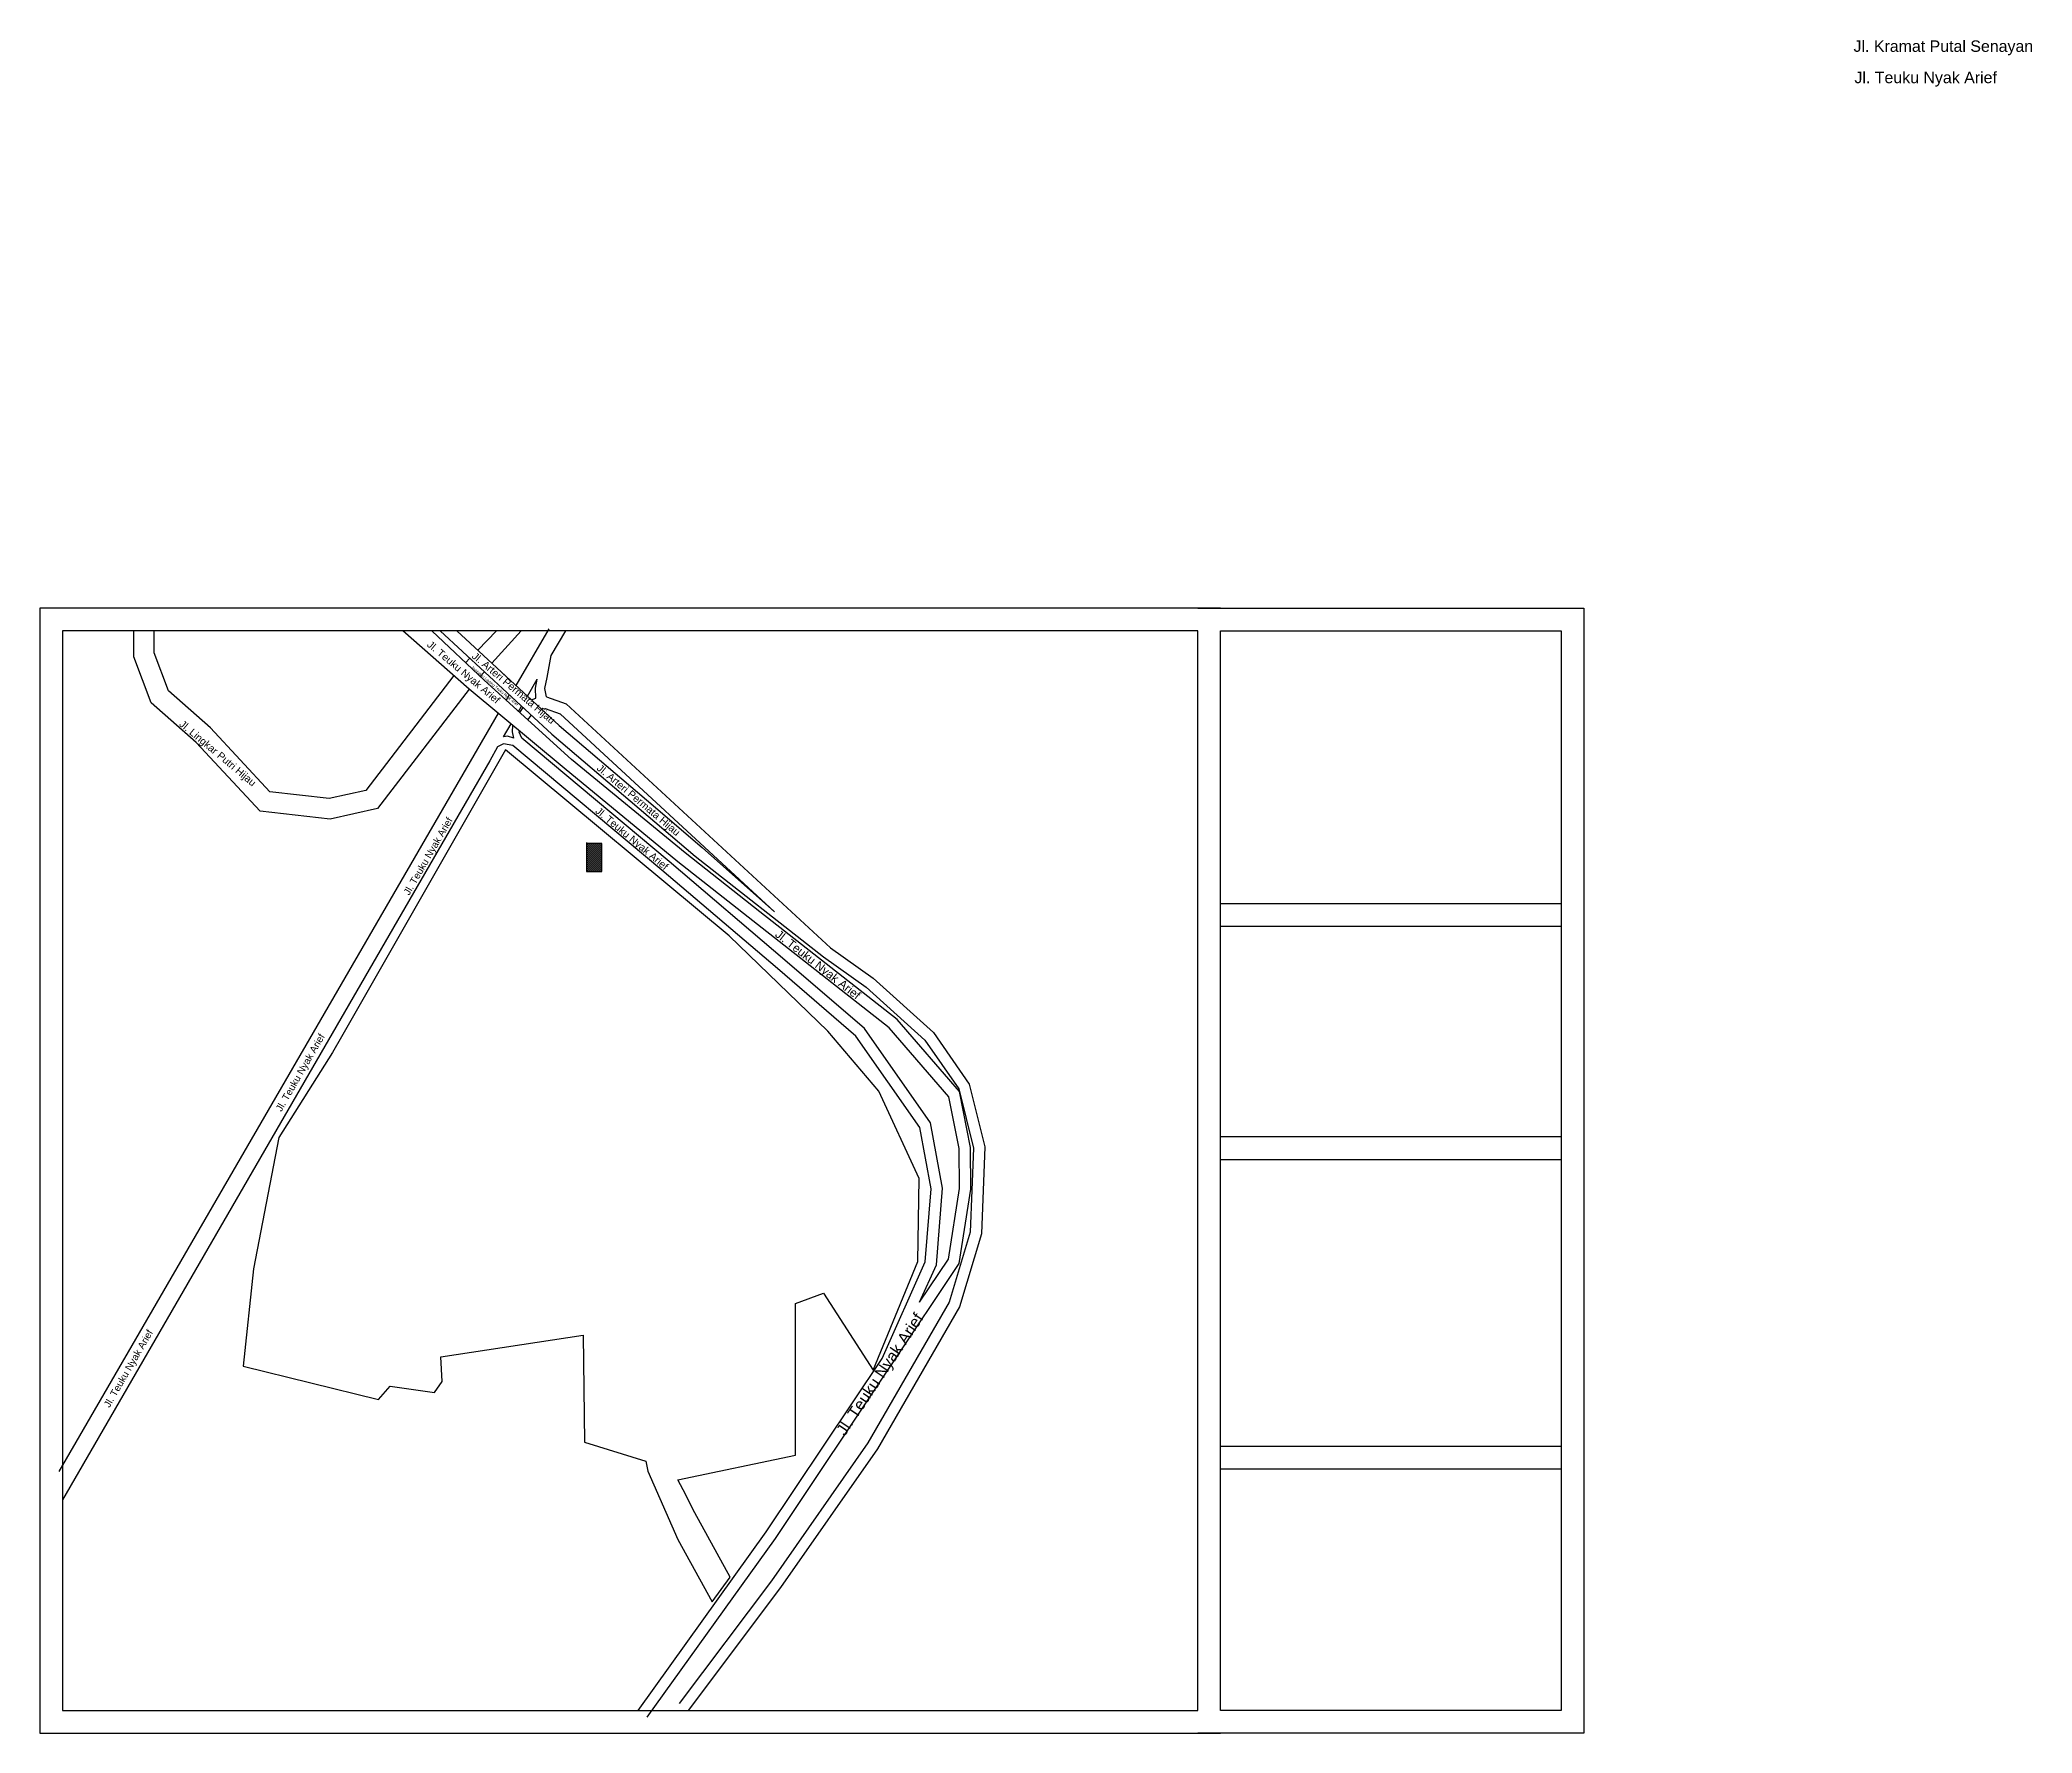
# Model space of a CAD drawing. Header units: millimetres. Extents: x -8570 to 76123, y -16593 to 13658.
# Drawn here: x 14353 to 23127, y -476 to 6982 of the extents above; entities that cross this region are included whole.
import ezdxf

# ---------------------------------------------------------------- set-up
doc = ezdxf.new("R2010")
doc.units = ezdxf.units.MM
doc.header["$MEASUREMENT"] = 0
doc.layers.add('Area Kawasan', color=10, linetype='Continuous')
doc.layers.add('Area TPS', color=2, linetype='Continuous')
doc.styles.get("Standard").update_dxf_attribs({"font": 'arial.ttf'})

msp = doc.modelspace()

# ---------------------------------------------------------------- texts
for s, p in [('Jl. Kramat Putal Senayan', (22340.4, 6929.2)), ('Jl. Teuku Nyak Arief', (22344.4, 6791.2))]:
    msp.add_text(s, height=50.203).set_placement(p)
for s, height, rotation, p in [('Jl. Teuku Nyak Arief', 32.097, 320.08039, (16054.9, 4313.6)), ('Jembatan Layang Teuku Nyak Arief', 11.89, 320.08039, (16250.5, 4216.9)), ('Jl. Arteri Permata Hijau', 32.097, 320.08039, (16252.3, 4262.6)), ('Jl. Lingkar Putri Hijau', 32.097, 320.08039, (14963.8, 3963.4)), ('Jl. Arteri Permata Hijau', 32.097, 320.08039, (16802.7, 3769)), ('Jl. Teuku Nyak Arief', 32.097, 320.08039, (16796.3, 3580.6)), ('Jl. Teuku Nyak Arief', 30.861, 59.96425, (15979.1, 3211.7)), ('Jl. Teuku Nyak Arief', 36.673, 321.93588, (17587.8, 3035.7)), ('Jl. Teuku Nyak Arief', 30.861, 59.96425, (15416.1, 2258.8)), ('Jl. Teuku Nyak Arief', 50.203, 56.25235, (17898.2, 830.3)), ('Jl. Teuku Nyak Arief', 30.861, 59.96425, (14659.2, 955))]:
    msp.add_text(s, height=height, rotation=rotation).set_placement(p)

# ---------------------------------------------------------------- hatches: boundary and pattern name
at = {"layer": 'Area TPS'}
h = msp.add_hatch(dxfattribs=at)
h.set_pattern_fill('ANSI31', color=256, scale=50)
h.set_pattern_definition([(45, (13670.833, -779.443), (-4.4194174, 4.4194174), [])])
h.paths.add_polyline_path([(16827.7, 3442.5), (16760.1, 3442.5), (16760.1, 3318.4), (16827.7, 3318.4)])

# ---------------------------------------------------------------- linework, layer by layer
for points in [[(19552.7, 4479.3), (14352.7, 4479.3), (14352.7, 4209.3)], [(19452.7, 4479.3), (21152.7, 4479.3), (21152.7, 4209.3)], [(16593.7, 4388.2), (16449.2, 4138.6)], [(14352.7, 4379.3), (14352.7, -476.5), (19552.7, -476.5)], [(14452.7, -376.5), (19452.7, -376.5), (19452.7, 4379.3)], [(19452.7, 4209.3), (19452.7, 4379.3), (14452.7, 4379.3), (14452.7, 4209.3)], [(14452.7, 4379.3), (14452.7, -376.5)], [(16243.7, 4122.1), (15840.1, 3595.7), (15631.4, 3548.7), (15323, 3584.4), (15040.9, 3886.8), (14843.3, 4062.1), (14766.2, 4265), (14766.2, 4379.3)], [(16176, 4181.7), (15788.5, 3676.3), (15626.6, 3639.9), (15366.2, 3670), (15103.9, 3951.3), (14919.6, 4114.8), (14856.2, 4281.5), (14856.2, 4379.3)], [(18227.4, 1421.6), (18354.2, 1611.4), (18402.9, 1922.9), (18401.1, 2098.1), (18355.9, 2326.5), (18093.3, 2630.7), (17492.5, 3101.2), (17162.9, 3361.8), (16661.5, 3774.5), (16243.7, 4122.1), (15951.6, 4379.3)], [(18103.3, 1145.8), (18401.9, 1592.8), (18453, 1919.2), (18451.1, 2103.3), (18402.4, 2349.2), (18128, 2667), (17523.4, 3140.5), (17194.3, 3400.7), (16694.2, 3812.3), (16309.4, 4161), (16079.5, 4379.3)], [(16115.3, 4379.3), (16607.2, 3924.2), (16991.6, 3596.6), (17238.5, 3386.2), (17803.6, 2943.2)], [(16188.9, 4379.3), (16640.4, 3961.6), (17024, 3634.7), (17270.2, 3424.9), (17588.1, 3141.9)], [(16281.2, 4294), (16363.2, 4379.3)], [(16343.6, 4236.2), (16472, 4379.3)], [(16604.7, 4270.2), (16668.8, 4379.3)], [(21152.7, 4379.3), (21152.7, -476.5), (19452.7, -476.5)], [(19452.7, -376.5), (19452.7, 4379.3)], [(19452.7, 4209.3), (19452.7, 4379.3)], [(19552.7, -376.5), (19552.7, 4379.3)], [(19552.7, 4209.3), (19552.7, 4379.3)], [(19552.7, 4379.3), (21052.7, 4379.3), (21052.7, 4209.3)], [(21052.7, 4379.3), (21052.7, -376.5), (19552.7, -376.5), (19552.7, 4379.3)], [(19552.7, 4209.3), (19552.7, 4379.3)], [(16227.9, 4238.4), (16246.6, 4257.9)], [(16583.6, 4088.7), (16577.3, 4124.7), (16587, 4172.8), (16604.7, 4270.2)], [(16291.5, 4178), (16310.3, 4199)], [(16499.9, 4091.7), (16543.3, 4165.7)], [(16499.9, 4091.7), (16543.3, 4165.7)], [(16537.5, 4082.7), (16535.7, 4125.9), (16543.3, 4165.7)], [(16420, 4097.2), (16406.2, 4073.3)], [(16460.3, 4024.3), (16473.9, 4047.5)], [(16465.9, 4019.2), (16480.6, 4041.4)], [(16470.3, 4041.3), (16473.9, 4047.5)], [(16517.7, 4075.1), (16537.5, 4082.7)], [(16560.8, 4035.3), (16577.8, 4037.5), (16643.7, 4013.3), (17588.1, 3141.9)], [(16583.6, 4088.7), (16670.3, 4056.8), (17835.1, 2982.1), (18023, 2848.4), (18288.1, 2609.1), (18446, 2382.4), (18514.4, 2105.9), (18499.8, 1722.5), (18403, 1402), (18042.1, 775.3), (17615, 165.7), (17208.3, -376.5)], [(16371.5, 4015.7), (14436.7, 675.4)], [(16394.2, 3911.6), (16427.8, 3968.9)], [(16440.1, 3906), (16433.7, 3934.7), (16436.5, 3961.7)], [(16501.8, 3986.6), (16517.8, 4006.9)], [(16987.1, -376.5), (17551.5, 409.9), (18061.7, 1173.6), (18252.2, 1599.4), (18277.9, 1921.7), (18227.6, 2191.9), (17947, 2593.3), (17601.1, 2891.1), (17092, 3324.8), (16435.9, 3873.8), (16395, 3881.3), (16368.2, 3867.4), (16334.9, 3806.2), (14452.7, 550.8)], [(16440.1, 3906), (16413, 3915.6), (16394.2, 3911.6)], [(16474.8, 3906.4), (16463.7, 3932.3), (16465.8, 3937.3)], [(18227.4, 1421.6), (18301.3, 1586.8), (18328.3, 1924.3), (18274.8, 2211.7), (17984.4, 2627.1), (17633.6, 2929), (17124.2, 3363), (16474.8, 3906.4)], [(19552.7, 3177.4), (21052.7, 3177.4)], [(19552.7, 3077.4), (21052.7, 3077.4)], [(17803.6, 2943.2), (17991.6, 2809.3), (18250.3, 2575.9), (18399.7, 2361.5), (18464.2, 2100.8), (18450.1, 1730.8), (18356.8, 1422), (17999.8, 802.2), (17574.5, 195.1), (17168.3, -346.5)], [(19552.7, 2151), (21052.7, 2151)], [(19552.7, 2051), (21052.7, 2051)], [(17027.7, -405.7), (17592.6, 381.4), (18105.6, 1149.3)], [(19552.7, 787.5), (21052.7, 787.5)], [(19552.7, 687.5), (21052.7, 687.5)]]:
    msp.add_lwpolyline(points)
at = {"layer": 'Area Kawasan'}
msp.add_lwpolyline([(17030.9, 678.2), (17162.3, 376.8), (17314.1, 102.3), (17392.5, 210.2), (17238, 493.8), (17185.8, 594.7), (17162.5, 639.8), (17681.4, 747.6), (17681.4, 1415.5), (17803.8, 1461.7), (18023.2, 1122.6), (18219.9, 1601.4), (18225.1, 1966.7), (18047.7, 2350.7), (17822.8, 2615), (17388.5, 3035.9), (16403, 3854.4), (15681.1, 2590.9), (15641.3, 2521.2), (15404.5, 2147.8), (15294.1, 1568.2), (15248.2, 1140.3), (15844.4, 993.3), (15896, 1052.4), (16090.1, 1023.6), (16125, 1072.1), (16118.9, 1181.2), (16745.6, 1276.8), (16751.7, 805.7), (17021.7, 721.8), (17030.9, 678.2)], dxfattribs=at)
at = {"layer": 'Area TPS'}
msp.add_lwpolyline([(16760.1, 3447.2), (16760.1, 3318.4), (16827.7, 3318.4), (16827.7, 3442.5), (16760.1, 3442.5)], dxfattribs=at)

msp.set_redraw_order([(e.dxf.handle, doc.entitydb.next_handle()) for e in msp.query("TEXT MTEXT ATTDEF DIMENSION ARC_DIMENSION")])  # texts and dimensions are drawn at this point

doc.saveas('drawing.dxf')
